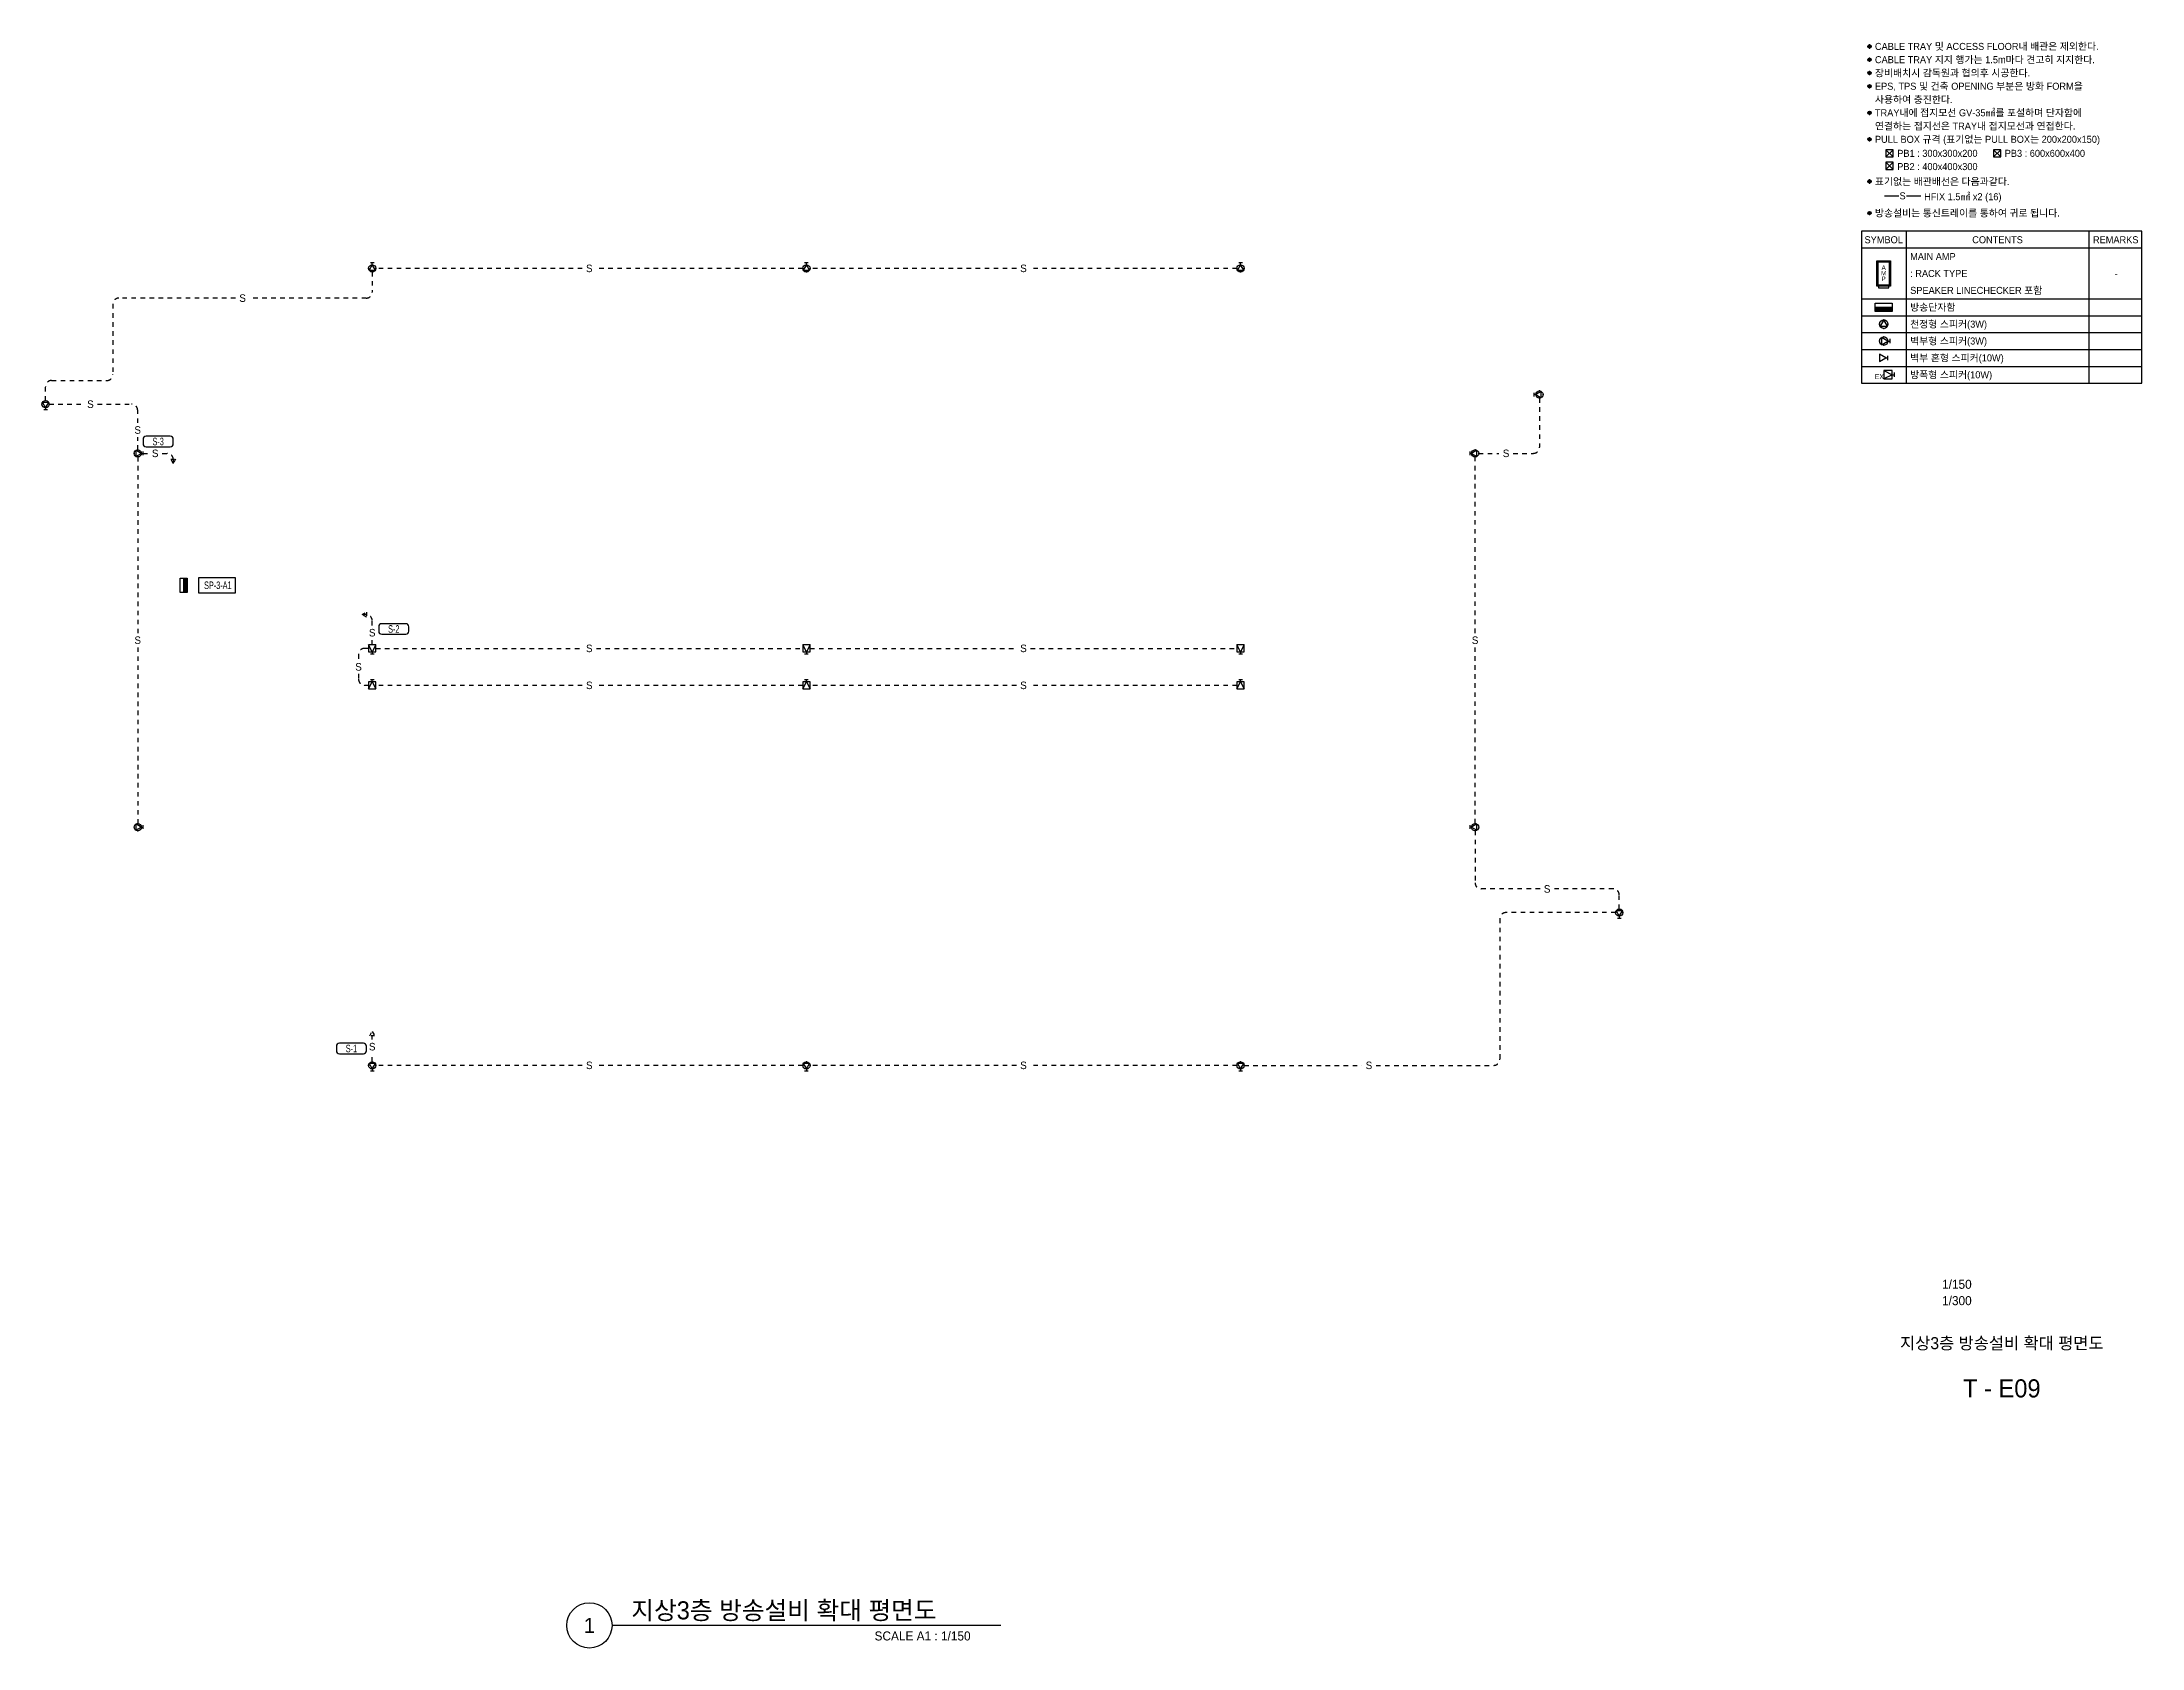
# Model space of a CAD drawing. Header units: millimetres. Extents: x 93478 to 502050, y -351975 to 881490.
# Drawn here: x 271420 to 375900, y 182625 to 262545 of the extents above; entities that cross this region are included whole.
import ezdxf
from ezdxf.enums import TextEntityAlignment as Align

# ---------------------------------------------------------------- set-up
doc = ezdxf.new("R2010")
doc.units = ezdxf.units.MM
doc.header["$LTSCALE"] = 150
doc.set_wipeout_variables(frame=1)
doc.linetypes.add('D1', pattern=[3, 1, -1, 1])
for name, color, linetype in [('------30 Public Address Terminal Board', 3, 'Continuous'), ('------31 Speaker', 3, 'Continuous'), ('-----20 General Symbol', 3, 'Continuous'), ('-----21 Embeded Wire in Ceiling or Wall', 4, 'Continuous'), ('-----23 Concealed or Exposed Wire', 4, 'D1'), ('-----29 Cable Schedule', 1, 'Continuous'), ('-----30 Text', 2, 'Continuous'), ('-----41 Drawing Title', 2, 'Continuous'), ('-----42 Drawing Number', 2, 'Continuous'), ('-----43 Drawing Scale', 3, 'Continuous')]:
    doc.layers.add(name, color=color, linetype=linetype)
doc.styles.add('ELEC', font='')
doc.styles.get('ELEC').set_extended_font_data('Dotum')

msp = doc.modelspace()

# ---------------------------------------------------------------- texts
at = {"layer": '------30 Public Address Terminal Board', "style": 'ELEC', "width": 0.7}
msp.add_text('SP-3-A1', height=375, dxfattribs=at).set_placement((280168, 235510), align=Align.MIDDLE_CENTER)
at = {"layer": '-----23 Concealed or Exposed Wire', "ltscale": 1.5, "style": 'ELEC'}
for p in [(298650, 251280), (320250, 251280), (281400, 249800), (273830, 244520), (276180, 243237), (277050, 242075), (344260, 242075), (287850, 233150), (276180, 232775), (298650, 232370), (320250, 232370), (342720, 232775), (287170, 231450), (298650, 230530), (320250, 230530), (346306, 220400), (287850, 212550), (298650, 211620), (320250, 211620), (337440, 211620)]:
    msp.add_text('S', height=375, dxfattribs=at).set_placement(p, align=Align.MIDDLE_CENTER)
at = {"layer": '-----41 Drawing Title', "style": 'ELEC'}
msp.add_text('지상3층 방송설비 확대 평면도', height=600, dxfattribs=at).set_placement((368925, 197795), align=Align.MIDDLE_CENTER)
at = {"layer": '-----41 Drawing Title', "color": 2, "style": 'ELEC'}
msp.add_text('지상3층 방송설비 확대 평면도', height=900, dxfattribs=at).set_placement((300739, 184050))
at = {"layer": '-----41 Drawing Title', "color": 7, "style": 'ELEC'}
msp.add_text('1', height=750, dxfattribs=at).set_placement((298655, 183750), align=Align.MIDDLE)
at = {"layer": '-----41 Drawing Title', "style": 'ELEC'}
msp.add_text('SCALE A1 : 1/150', height=450, dxfattribs=at).set_placement((317620, 183000), align=Align.RIGHT)
at = {"layer": '-----42 Drawing Number', "style": 'ELEC'}
msp.add_text('T - E09', height=900, dxfattribs=at).set_placement((368925, 195545), align=Align.MIDDLE_CENTER)
at = {"layer": '-----43 Drawing Scale', "style": 'ELEC'}
for s, p in [('1/150', (366690, 200725)), ('1/300', (366690, 199910))]:
    msp.add_text(s, height=450, dxfattribs=at).set_placement(p, align=Align.MIDDLE_CENTER)
at = {"linetype": 'Continuous', "style": 'ELEC', "width": 0.7}
for s, p in [('S-3', (277200, 242663)), ('S-2', (288923, 233336)), ('S-1', (286816, 212458))]:
    msp.add_text(s, height=375, dxfattribs=at).set_placement(p, align=Align.MIDDLE)

# ---------------------------------------------------------------- blocks, each defined once
blk = doc.blocks.new('I05')
blk.add_hatch(color=256).paths.add_polyline_path([(300, 150), (-300, 150), (-300, 0), (300, 0)])
blk.add_line((-300, 150), (300, 150))
blk.add_lwpolyline([(-300, 0), (-300, 300), (300, 300), (300, 0)], close=True)
blk = doc.blocks.new('I04')
for p, q in [((-375, 150), (-75, 0)), ((-75, 0), (-375, -150)), ((-75, 0), (0, 0)), ((0, -75), (0, 75))]:
    blk.add_line(p, q)
blk.add_lwpolyline([(-375, -150), (-75, -150), (-75, 150), (-375, 150)], close=True)
blk = doc.blocks.new('I02')
for p, q in [((-75, 0), (0, 0)), ((0, -75), (0, 75))]:
    blk.add_line(p, q)
blk.add_lwpolyline([(-300, -130), (-75, 0), (-300, 130)], close=True)
at = {"linetype": 'Continuous'}
blk.add_circle((-225, 0), 150, dxfattribs=at)
for p in [(-225, 150), (-375, 0), (-225, -150), (-75, 0)]:
    blk.add_point(p)
blk = doc.blocks.new('O07')
blk.add_lwpolyline([(0, -100), (173, 0), (0, 100)], close=True)
blk = doc.blocks.new('E01-1')
blk.add_lwpolyline([(130, -75), (0, 150), (-130, -75)], close=True)
at = {"linetype": 'Continuous'}
blk.add_circle((0, 0), 150, dxfattribs=at)
for p in [(-150, 0), (0, 150), (150, 0), (0, -150)]:
    blk.add_point(p)
blk = doc.blocks.new('I03')
for p, q in [((-75, 0), (0, 0)), ((0, -75), (0, 75))]:
    blk.add_line(p, q)
blk.add_lwpolyline([(-75, 0), (-300, 130), (-300, -130)], close=True)
blk = doc.blocks.new('I12')
for points in [[(300, 75), (-300, 75), (-300, 1200), (300, 1200)], [(225, 75), (-225, 75), (-225, 0), (225, 0)]]:
    blk.add_lwpolyline(points, close=True)
at = {"color": 1}
blk.add_lwpolyline([(-250, 1150), (250, 1150), (250, 125), (-250, 125)], close=True, dxfattribs=at)
at = {"style": 'ELEC'}
for s, p in [('A', (0, 900)), ('M', (0, 650)), ('P', (0, 400))]:
    blk.add_text(s, height=200, dxfattribs=at).set_placement(p, align=Align.MIDDLE)
blk = doc.blocks.new('A$C9b6ca0ab')
at = {"layer": '-----30 Text'}
h = blk.add_hatch(color=256, dxfattribs=at)
edge = h.paths.add_edge_path()
edge.add_arc((-32211, -9950), 160, 0, 360)
h = blk.add_hatch(color=256, dxfattribs=at)
edge = h.paths.add_edge_path()
edge.add_arc((-32211, -11271), 160, 0, 360)
h = blk.add_hatch(color=256, dxfattribs=at)
edge = h.paths.add_edge_path()
edge.add_arc((-32211, -12592), 160, 0, 360)
h = blk.add_hatch(color=256, dxfattribs=at)
edge = h.paths.add_edge_path()
edge.add_arc((-32211, -13913), 160, 0, 360)
h = blk.add_hatch(color=256, dxfattribs=at)
edge = h.paths.add_edge_path()
edge.add_arc((-32211, -16555), 160, 0, 360)
h = blk.add_hatch(color=256, dxfattribs=at)
edge = h.paths.add_edge_path()
edge.add_arc((-32211, -19196), 160, 0, 360)
h = blk.add_hatch(color=256, dxfattribs=at)
edge = h.paths.add_edge_path()
edge.add_arc((-32211, -23392), 160, 0, 360)
h = blk.add_hatch(color=256, dxfattribs=at)
edge = h.paths.add_edge_path()
edge.add_arc((-32211, -26534), 160, 0, 360)
at = {"layer": '-----20 General Symbol'}
for p, q in [((-29852, -20955), (-30580, -20227)), ((-29852, -20227), (-30580, -20955)), ((-19157, -20955), (-19885, -20227)), ((-19157, -20227), (-19885, -20955)), ((-29852, -22202), (-30580, -21474)), ((-29852, -21474), (-30580, -22202))]:
    blk.add_line(p, q, dxfattribs=at)
for points in [[(-30580, -20227), (-30580, -20955), (-29852, -20955), (-29852, -20227)], [(-19885, -20227), (-19885, -20955), (-19157, -20955), (-19157, -20227)], [(-30580, -21474), (-30580, -22202), (-29852, -22202), (-29852, -21474)]]:
    blk.add_lwpolyline(points, close=True, dxfattribs=at)
at = {"layer": '-----21 Embeded Wire in Ceiling or Wall'}
for p, q in [((-30734, -24820, 0), (-29310, -24820, 0)), ((-28528, -24820, 0), (-27115, -24820, 0))]:
    blk.add_line(p, q, dxfattribs=at)
at = {"layer": '-----30 Text'}
for centre in [(-32211, -9950), (-32211, -11271), (-32211, -12592), (-32211, -13913), (-32211, -16555), (-32211, -19196), (-32211, -23392, 0), (-32211, -26534, 0)]:
    blk.add_circle(centre, 160, dxfattribs=at)
for p in [(-32371, -9950), (-32211, -9790), (-32211, -10110), (-32051, -9950), (-32371, -11271), (-32211, -11111), (-32211, -11431), (-32211, -12432), (-32051, -11271), (-32371, -12592), (-32371, -13913), (-32211, -12752), (-32211, -14073), (-32051, -12592), (-32051, -13913), (-32371, -16555), (-32211, -16714), (-32051, -16555), (-32371, -19196), (-32211, -19037), (-32211, -19356), (-32051, -19196), (-32371, -23392, 0), (-32211, -23232, 0), (-32211, -23552, 0), (-32051, -23392, 0), (-32371, -26534, 0), (-32211, -26694, 0), (-32051, -26534, 0)]:
    blk.add_point(p, dxfattribs=at)
at = {"layer": '-----21 Embeded Wire in Ceiling or Wall', "style": 'ELEC'}
blk.add_text('S', height=700, dxfattribs=at).set_placement((-28925, -24820, 0), align=Align.MIDDLE_CENTER)
at = {"layer": '-----30 Text', "style": 'ELEC'}
for s, p in [('CABLE TRAY 및 ACCESS FLOOR내 배관은 제외한다.', (-31675, -9950)), ('장비배치시 감독원과 협의후 시공한다.', (-31675, -12592)), ('CABLE TRAY 지지 행가는 1.5m마다 견고히 지지한다.', (-31675, -11271)), ('EPS, TPS 및 건축 OPENING 부분은 방화 FORM을', (-31675, -13913)), ('TRAY내에 접지모선 GV-35㎟를 포설하며 단자함에', (-31675, -16555)), ('사용하여 충진한다.', (-31675, -15234)), ('연결하는 접지선은 TRAY내 접지모선과 연접한다.', (-31675, -17876)), ('PULL BOX 규격 (표기없는 PULL BOX는 200x200x150)', (-31675, -19196)), ('PB1 : 300x300x200', (-29455, -20591)), ('PB3 : 600x600x400', (-18761, -20591)), ('표기없는 배관배선은 다음과같다.', (-31675, -23392, 0)), ('PB2 : 400x400x300', (-29455, -21912)), ('HFIX 1.5㎟ x2 (16)', (-26777, -24907, 0)), ('방송설비는 통신트레이를 통하여 귀로 됩니다.', (-31675, -26534, 0))]:
    blk.add_text(s, height=700, dxfattribs=at).set_placement(p, align=Align.MIDDLE_LEFT)
at = {"color": 3}
blk.add_wipeout([(-5100, -28351), (-33000, -28351), (-33000, -43471), (-5100, -43471)], dxfattribs=at).dxf.layer = '-----29 Cable Schedule'
at = {"layer": '-----29 Cable Schedule'}
for p, q in [((-28569, -28351), (-28569, -30031)), ((-10380, -28351), (-10380, -30031)), ((-28569, -30031), (-28569, -43471)), ((-10380, -30031), (-10380, -43471)), ((-33000, -35071), (-5100, -35071)), ((-33000, -36751), (-5100, -36751)), ((-33000, -38431), (-5100, -38431)), ((-33000, -40111), (-5100, -40111)), ((-33000, -41791), (-5100, -41791))]:
    blk.add_line(p, q, dxfattribs=at)
at = {"layer": '-----29 Cable Schedule', "color": 3}
blk.add_line((-5100, -30031), (-33000, -30031), dxfattribs=at)
blk.add_lwpolyline([(-5100, -28351), (-33000, -28351), (-33000, -43471), (-5100, -43471)], close=True, dxfattribs=at)
at = {"layer": '------30 Public Address Terminal Board'}
for name, p, xscale, yscale, zscale in [('I12', (-30802, -33979), 2.240000000000387, 2.240000000000387, 2.240000000000387), ('I05', (-30802, -36331), 2.8, 2.8, 2.8)]:
    blk.add_blockref(name, p, dxfattribs=dict(at, xscale=xscale, yscale=yscale, zscale=zscale))
at = {"layer": '------31 Speaker', "xscale": 2.8, "yscale": 2.8, "zscale": 2.8}
for name, p in [('E01-1', (-30802, -37591)), ('I03', (-30382, -40951)), ('I04', (-29734, -42631))]:
    blk.add_blockref(name, p, dxfattribs=at)
at = {"layer": '-----20 General Symbol', "xscale": 2.8, "yscale": 2.8, "zscale": 2.8}
blk.add_blockref('I02', (-30172, -39271), dxfattribs=at)
at = {"layer": '------31 Speaker', "style": 'ELEC'}
blk.add_text('EX', height=500, dxfattribs=at).set_placement((-31699, -42811), align=Align.MIDDLE_LEFT)
at = {"layer": '-----29 Cable Schedule', "color": 2, "style": 'ELEC'}
for s, p in [('SYMBOL', (-30802, -29191)), ('CONTENTS', (-19474, -29191)), ('REMARKS', (-7716, -29191))]:
    blk.add_text(s, height=700, dxfattribs=at).set_placement(p, align=Align.MIDDLE)
at = {"layer": '-----30 Text', "style": 'ELEC'}
for s, p in [('MAIN AMP', (-28168, -30871)), (': RACK TYPE', (-28168, -32551)), ('-', (-7813, -32551)), ('SPEAKER LINECHECKER 포함 ', (-28168, -34231)), ('방송단자함', (-28168, -35911)), ('천정형 스피커(3W)', (-28168, -37591)), ('벽부형 스피커(3W)', (-28168, -39271)), ('벽부 혼형 스피커(10W)', (-28168, -40951)), ('방폭형 스피커(10W)', (-28168, -42631))]:
    blk.add_text(s, height=700, dxfattribs=at).set_placement(p, align=Align.MIDDLE_LEFT)

# ---------------------------------------------------------------- linework, layer by layer
at = {"layer": '------30 Public Address Terminal Board', "color": 1, "elevation": 0}
msp.add_lwpolyline([(279211, 235885), (279211, 235135), (281050, 235135), (281050, 235885)], close=True, dxfattribs=at)
at = {"layer": '-----23 Concealed or Exposed Wire', "ltscale": 1.5}
for p, q in [((287850, 251100), (287850, 250100)), ((298296, 251280), (288030, 251280)), ((309270, 251280), (299004, 251280)), ((319896, 251280), (309630, 251280)), ((330870, 251280), (320604, 251280)), ((281046, 249800), (275250, 249800)), ((287550, 249800), (281754, 249800)), ((274950, 249500), (274950, 246000)), ((271900, 245700), (274650, 245700)), ((271600, 244700), (271600, 245400)), ((271780, 244520), (273476, 244520)), ((274184, 244520), (275880, 244520)), ((345920, 244820), (345920, 242375)), ((276180, 243591), (276180, 244220)), ((276180, 242255), (276180, 242884)), ((276180, 241895), (276180, 233129)), ((276450, 242075), (276696, 242075)), ((277404, 242075), (277650, 242075)), ((277950, 241775), (277950, 241575)), ((342720, 233129), (342720, 241895)), ((342900, 242075), (343906, 242075)), ((344614, 242075), (345620, 242075)), ((287550, 234050), (287350, 234050)), ((287850, 233504), (287850, 233750)), ((276180, 232421), (276180, 223655)), ((287170, 232070), (287170, 231804)), ((287670, 232370), (287470, 232370)), ((287850, 232550), (287850, 232796)), ((288030, 232370), (298296, 232370)), ((299004, 232370), (309270, 232370)), ((309630, 232370), (319896, 232370)), ((320604, 232370), (330870, 232370)), ((342720, 223655), (342720, 232421)), ((287170, 231096), (287170, 230830)), ((287670, 230530), (287470, 230530)), ((298296, 230530), (288030, 230530)), ((309270, 230530), (299004, 230530)), ((319896, 230530), (309630, 230530)), ((330870, 230530), (320604, 230530)), ((342720, 223295), (342720, 220700)), ((345952, 220400), (343020, 220400)), ((349593, 220400), (346660, 220400)), ((349893, 219400), (349893, 220100)), ((343950, 218920), (343950, 211920)), ((349713, 219220), (344250, 219220)), ((287850, 212904), (287850, 213300)), ((287850, 211800), (287850, 212196)), ((298296, 211620), (288030, 211620)), ((309270, 211620), (299004, 211620)), ((319896, 211620), (309630, 211620)), ((330870, 211620), (320604, 211620)), ((331230, 211620), (337086, 211620)), ((337794, 211620), (343650, 211620))]:
    msp.add_line(p, q, dxfattribs=at)
for centre, start, end in [((275250, 249500), 90, 180), ((287550, 250100), 270, 0), ((271900, 245400), 90, 180), ((274650, 246000), 270, 0), ((275880, 244220), 0, 90), ((277650, 241775), 0, 90), ((345620, 242375), 270, 0), ((287550, 233750), 0, 90), ((287470, 232070), 90, 180), ((287470, 230830), 180, 270), ((343020, 220700), 180, 270), ((349593, 220100), 0, 90), ((344250, 218920), 90, 180), ((343650, 211920), 270, 0)]:
    msp.add_arc(centre, 300, start, end, dxfattribs=at)
at = {"layer": '-----41 Drawing Title', "color": 7}
msp.add_line((319120, 183750), (299780, 183750), dxfattribs=at)
msp.add_circle((298655, 183750), 1125, dxfattribs=at)
at = {"color": 1, "linetype": 'Continuous', "elevation": 0}
for points in [[(276450, 242550, 0.4142136), (276600, 242400), (277800, 242400, 0.4142136), (277950, 242550), (277950, 242775, 0.4142136), (277800, 242925), (276600, 242925, 0.4142136), (276450, 242775)], [(288173, 233224, 0.4142136), (288323, 233074), (289523, 233074, 0.4142136), (289673, 233224), (289673, 233449, 0.4142136), (289523, 233599), (288323, 233599, 0.4142136), (288173, 233449)], [(286066, 212345, 0.4142136), (286216, 212195), (287416, 212195, 0.4142136), (287566, 212345), (287566, 212570, 0.4142136), (287416, 212720), (286216, 212720, 0.4142136), (286066, 212570)]]:
    msp.add_lwpolyline(points, format="xyb", close=True, dxfattribs=at)

# ---------------------------------------------------------------- block references
at = {"layer": '------30 Public Address Terminal Board', "xscale": 1.2, "yscale": 1.2, "zscale": 1.2, "rotation": 90}
msp.add_blockref('I05', (278650, 235510), dxfattribs=at)
at = {"layer": '------31 Speaker', "xscale": 1.2, "yscale": 1.2, "zscale": 1.2}
for name, p, rotation in [('I02', (287850, 251550), 90), ('I02', (309450, 251550), 90), ('I02', (331050, 251550), 90), ('I02', (271600, 244250), 270), ('I02', (345650, 245000), 180), ('I02', (342450, 242075), 180), ('I04', (287850, 232100), 270), ('I04', (309450, 232100), 270), ('I04', (331050, 232100), 270), ('I04', (287850, 230800), 89.99999999999999), ('I04', (309450, 230800), 89.99999999999999), ('I04', (331050, 230800), 89.99999999999999), ('I02', (342450, 223475), 180), ('I02', (349893, 218950), 270), ('I02', (287850, 211350), 270), ('I02', (309450, 211350), 270), ('I02', (331050, 211350), 270)]:
    msp.add_blockref(name, p, dxfattribs=dict(at, rotation=rotation))
for p in [(276450, 242075), (276450, 223475)]:
    msp.add_blockref('I02', p, dxfattribs=at)
at = {"layer": '-----23 Concealed or Exposed Wire', "ltscale": 1.5, "xscale": -1.2, "yscale": 1.2, "zscale": 1.2}
for p, rotation in [((277950, 241783), 90), ((287850, 213092), 270)]:
    msp.add_blockref('O07', p, dxfattribs=dict(at, rotation=rotation))
msp.add_blockref('O07', (287558, 234050), dxfattribs=at)
at = {"layer": '-----29 Cable Schedule', "xscale": 0.5, "yscale": 0.5, "zscale": 0.5}
msp.add_blockref('A$C9b6ca0ab', (378450, 267300), dxfattribs=at)

msp.set_redraw_order([(e.dxf.handle, doc.entitydb.next_handle()) for e in msp.query("TEXT MTEXT ATTDEF DIMENSION ARC_DIMENSION")])  # texts and dimensions are drawn at this point

doc.saveas('drawing.dxf')
